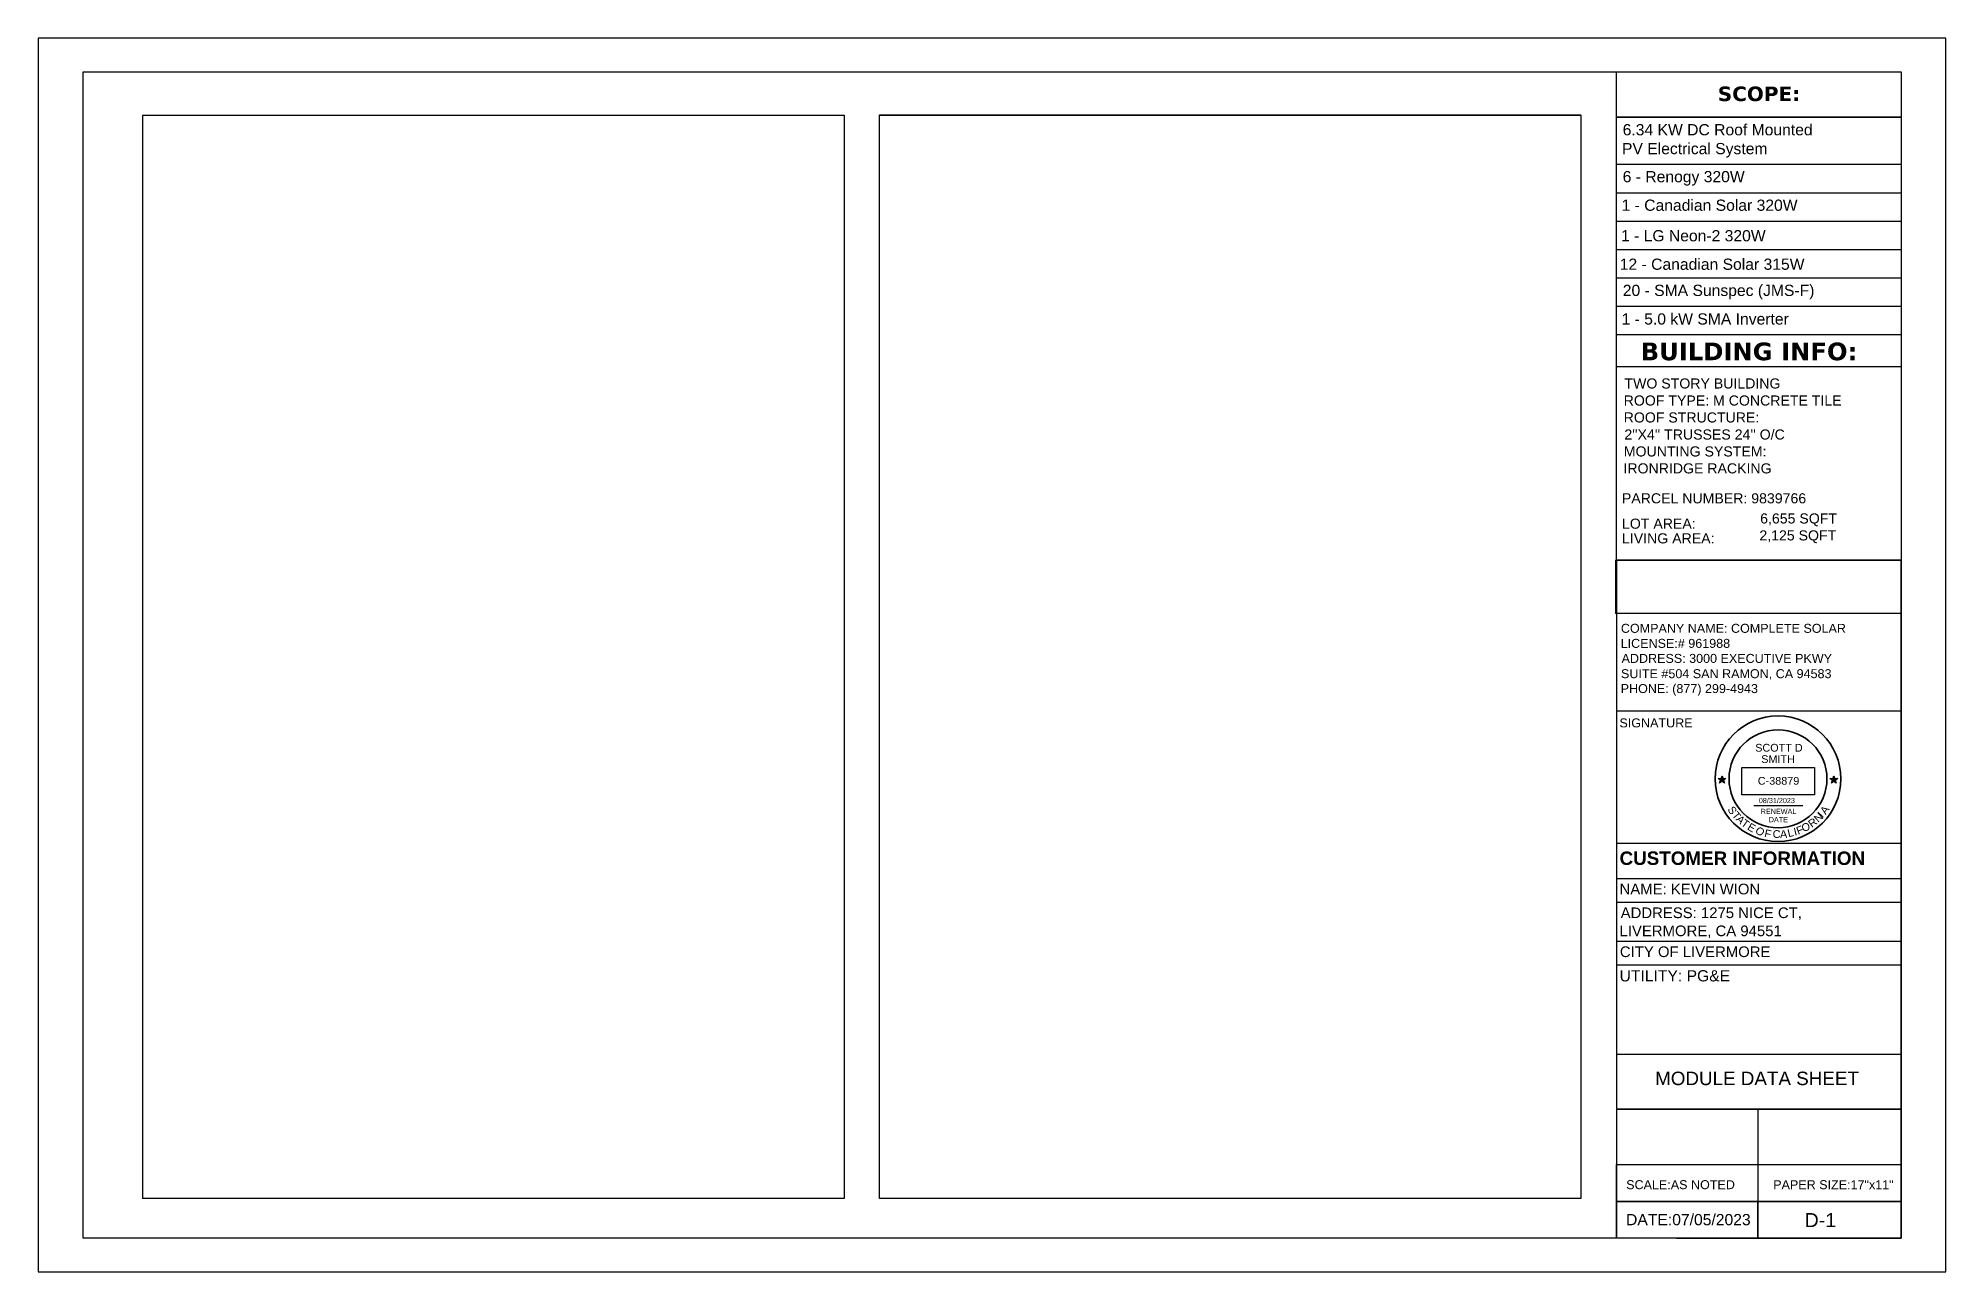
# Model space of a CAD drawing. Header units: millimetres. Extents: x 351 to 7480, y -14642 to -8468.
# Drawn here: x 5774 to 7474, y -10904 to -9804 of the extents above; entities that cross this region are included whole.
import ezdxf

# ---------------------------------------------------------------- set-up
doc = ezdxf.new("R2010")
doc.units = ezdxf.units.MM
for name, color, linetype in [('PDF5_Text', 7, 'Continuous'), ('PDF8_0', 7, 'Continuous'), ('PDF8_PDF_Geometry', 7, 'Continuous'), ('PDF8_Text', 7, 'Continuous'), ('PDF_Text', 7, 'Continuous')]:
    doc.layers.add(name, color=color, linetype=linetype)
doc.styles.add('PDF Arial', font='arial.ttf')
doc.styles.add('PDF Arial Bold', font='arialbd.ttf')
doc.styles.add('PDF Verdana Bold', font='verdanab.ttf')
doc.styles.get("Standard").update_dxf_attribs({"font": 'arial.ttf'})
picture_1 = doc.add_image_def('image10.png', size_in_pixel=(3546, 2295))
picture_2 = doc.add_image_def('image11.png', size_in_pixel=(45, 240))
picture_3 = doc.add_image_def('image12.png', size_in_pixel=(3546, 2294))
picture_4 = doc.add_image_def('image33.png', size_in_pixel=(858, 321))

msp = doc.modelspace()

# ---------------------------------------------------------------- texts
at = {"attachment_point": 1}
for s, width, heights, insert, char_height, line_spacing_factor in [('SCOTT D\\P  SMITH', 46.347, [0], (7304.1, -10433.1), 6.9, 0.88), ('RENEWAL\\P    DATE', 31.395, [17], (7309, -10491), 4.6, 0.96)]:
    msp.add_mtext_dynamic_manual_height_columns(s, width=width, gutter_width=4.6, heights=heights, dxfattribs=dict(at, insert=insert, char_height=char_height, line_spacing_factor=line_spacing_factor))
for s, width, insert, char_height in [('C-38879', 41.59, (7306.4, -10462.6), 6.9), ('08/31/2023', 38.133, (7307.3, -10481.3), 4.6)]:
    msp.add_mtext_dynamic_manual_height_columns(s, width=width, gutter_width=4.6, heights=[0], dxfattribs=dict(at, insert=insert, char_height=char_height))
at = {"layer": 'PDF5_Text', "attachment_point": 7, "style": 'PDF Arial'}
for s, insert, char_height in [('1 - LG Neon-2 320W', (7184.5, -9985.2), 10), ('12 - Canadian Solar 315W', (7183.4, -10010.6), 10), ('PARCEL NUMBER: 9839766', (7185.3, -10218.8), 9), ('LOT AREA:', (7185.4, -10241.4), 9), ('LIVING AREA:', (7185.4, -10254.5), 9)]:
    msp.add_mtext(s, dxfattribs=dict(at, insert=insert, char_height=char_height))
at = {"layer": 'PDF8_Text', "attachment_point": 7}
for s, insert, char_height, style in [('SCOPE:', (7270.7, -9860.3), 13, 'PDF Verdana Bold'), ('6.34 KW DC Roof Mounted', (7186, -9890.7), 10, 'PDF Arial'), ('PV Electrical System', (7185.4, -9910.4), 10, 'PDF Arial'), ('6 - Renogy 320W', (7186, -9935.4), 10, 'PDF Arial'), ('1 - Canadian Solar 320W', (7185, -9958), 10, 'PDF Arial'), ('20 - SMA Sunspec (JMS-F)', (7186.1, -10036.8), 10, 'PDF Arial'), ('1 - 5.0 kW SMA Inverter', (7185, -10059.4), 10, 'PDF Arial'), ('BUILDING INFO:', (7202, -10091.4), 15.749, 'PDF Verdana Bold'), ('TWO STORY BUILDING', (7187.6, -10116.4), 9, 'PDF Arial'), ('ROOF TYPE: M CONCRETE TILE', (7186.9, -10131.6), 9, 'PDF Arial'), ('ROOF STRUCTURE:', (7186.9, -10146.7), 9, 'PDF Arial'), ("2''X4'' TRUSSES 24'' O/C", (7187.5, -10161.9), 9, 'PDF Arial'), ('MOUNTING SYSTEM:', (7187, -10177), 9, 'PDF Arial'), ('IRONRIDGE RACKING', (7186.7, -10192.1), 9, 'PDF Arial'), ('6,655 SQFT', (7308.5, -10239.1), 9, 'PDF Arial'), ('2,125 SQFT', (7307.8, -10254.2), 9, 'PDF Arial'), ('COMPANY NAME: COMPLETE SOLAR', (7184.4, -10334.2), 8, 'PDF Arial'), ('LICENSE:# 961988', (7184.2, -10347.6), 8, 'PDF Arial'), ('ADDRESS: 3000 EXECUTIVE PKWY', (7185, -10361), 8, 'PDF Arial'), ('SUITE #504 SAN RAMON, CA 94583', (7184.5, -10376), 8, 'PDF Arial'), ('PHONE: (877) 299-4943', (7184.2, -10390.2), 8, 'PDF Arial'), ('SIGNATURE', (7183.1, -10418.5), 8, 'PDF Arial'), ('CUSTOMER INFORMATION', (7183.2, -10541.2), 12, 'PDF Arial Bold'), ('NAME: KEVIN WION', (7183.2, -10567.4), 9.5, 'PDF Arial'), ('ADDRESS: 1275 NICE CT,', (7184.2, -10590.2), 9.5, 'PDF Arial'), ('LIVERMORE, CA 94551', (7183.2, -10606.3), 9.5, 'PDF Arial'), ('CITY OF LIVERMORE', (7183.5, -10623.3), 9.5, 'PDF Arial'), ('UTILITY: PG&E', (7183.2, -10645), 10, 'PDF Arial'), ('MODULE DATA SHEET', (7214.9, -10737.5), 12, 'PDF Arial'), ('DATE:07/05/2023', (7189, -10862.4), 10, 'PDF Arial'), ('D-1', (7348.1, -10863.9), 12.5, 'PDF Arial')]:
    msp.add_mtext(s, dxfattribs=dict(at, insert=insert, char_height=char_height, style=style))
at = {"layer": 'PDF_Text', "insert": (7189.1, -10830.2), "char_height": 8, "attachment_point": 7, "style": 'PDF Arial'}
msp.add_mtext('SCALE:AS NOTED           PAPER SIZE:17"x11"', dxfattribs=at)

# ---------------------------------------------------------------- blocks, each defined once
blk = doc.blocks.new('star')
h = blk.add_hatch(color=256)
h.dxf.hatch_style = 1
h.paths.add_polyline_path([(116.5, 62.57), (116.86, 62.57), (116.68, 63.12)])
h.paths.add_polyline_path([(116.68, 62.02), (116.97, 62.23), (116.86, 62.57), (116.5, 62.57), (116.39, 62.23)])
h.paths.add_polyline_path([(116.5, 62.57), (115.92, 62.57), (116.39, 62.23)])
h.paths.add_polyline_path([(116.39, 62.23), (116.21, 61.67), (116.68, 62.02)])
h.paths.add_polyline_path([(116.68, 62.02), (117.15, 61.67), (116.97, 62.23)])
h.paths.add_polyline_path([(116.97, 62.23), (117.44, 62.57), (116.86, 62.57)])
for p, q in [((116.21, 61.67), (116.68, 63.12)), ((116.68, 63.12), (117.15, 61.67)), ((115.92, 62.57), (117.44, 62.57)), ((117.15, 61.67), (115.92, 62.57)), ((117.44, 62.57), (116.21, 61.67))]:
    blk.add_line(p, q)
blk = doc.blocks.new('a')
at = {"color": 1, "char_height": 15, "attachment_point": 1}
for s, insert, rotation in [('{\\C256;S}', (169, 149), 301.8504), ('{\\C256;T}', (176.1, 138.5), 308.5602), ('{\\C256;A}', (182.8, 131.2), 313.9392), ('{\\C256;T}', (190.6, 123.2), 324.7462), ('{\\C256;E}', (201.4, 115.5), 330.0103), ('{\\C256;O}', (299, 112.2), 12.6875), ('{\\C256;R}', (311.3, 116.8), 36.4598), ('{\\C256;N}', (322.6, 125.5), 43.0781), ('{\\C256;I}', (344.8, 127.8), 227.4846), ('{\\C256;A}', (335, 138.5), 54.6588), ('{\\C256;O}', (218.6, 109.1), 319.6464), ('{\\C256;A}', (258.4, 100.3), 1.6689), ('{\\C256;L}', (271.7, 101.5), 12.6875), ('{\\C256;I}', (283.7, 104.3), 13.6115), ('{\\C256;F}', (288.3, 105.4), 21.5682)]:
    blk.add_mtext_dynamic_manual_height_columns(s, width=30.733, gutter_width=125, heights=[0], dxfattribs=dict(at, insert=insert, rotation=rotation))
at = {"color": 1, "insert": (244.5, 100.5), "char_height": 15, "attachment_point": 1}
blk.add_mtext_dynamic_manual_height_columns('{\\C256;C}', width=30.733, gutter_width=125, heights=[0], dxfattribs=at)
blk = doc.blocks.new('1')
at = {"color": 1, "xscale": 0.1018808021228187, "yscale": 0.1018808021228187, "zscale": 0.1018808021228187}
blk.add_blockref('a', (510.97, 81.39), dxfattribs=at)
at = {"color": 1, "insert": (534.46, 91.84), "char_height": 1.528, "attachment_point": 1, "rotation": 347.3366}
blk.add_mtext_dynamic_manual_height_columns('{\\C256;F}', width=1.5282, gutter_width=12.74, heights=[0], dxfattribs=at)

# ---------------------------------------------------------------- linework, layer by layer
at = {"lineweight": 30}
msp.add_line((7302.8, -10487.9), (7346.6, -10487.9), dxfattribs=at)
at = {"lineweight": 35}
for radius in [56, 43.6]:
    msp.add_circle((7324.4, -10464.2), radius, dxfattribs=at)
at = {"layer": 'PDF8_0', "lineweight": 25}
for points in [[(5774.1, -9803.9), (5774.1, -10903.8), (7474, -10903.8), (7474, -9803.9)], [(6492.4, -10838.4), (5867.4, -10838.4), (5867.4, -9872.5), (6492.4, -9872.5)], [(7148.7, -10838.4), (6523.8, -10838.4), (6523.8, -9872.5), (7148.7, -9872.5)], [(7434, -9874.4), (7180.5, -9874.4)], [(7434, -9874.4), (7434, -10068.4), (7180.5, -10068.4), (7180.5, -9874.4)], [(7180.5, -10316.8), (7180.5, -10269.2), (7434, -10269.2), (7434, -10316.8)]]:
    msp.add_lwpolyline(points, close=True, dxfattribs=at)
for points in [[(7180.5, -10269.2), (7180.5, -9833.9)], [(7180.5, -9916.3), (7434, -9916.3)], [(7180.5, -9941.7), (7434, -9941.7)], [(7180.5, -9967), (7434, -9967)], [(7180.5, -9992.4), (7434, -9992.4)], [(7180.5, -10017.7), (7434, -10017.7)], [(7180.5, -10043), (7434, -10043)], [(7180.5, -10096.7), (7434, -10096.7)], [(7180.6, -10403.7), (7434.1, -10403.7)]]:
    msp.add_lwpolyline(points, dxfattribs=at)
at = {"layer": 'PDF8_PDF_Geometry', "lineweight": 25}
for points in [[(7434, -9833.9), (7434, -10873.8), (5814.1, -10873.8), (5814.1, -9833.9), (7434, -9833.9), (7434, -10873.8), (7180.5, -10873.8), (7180.5, -10841.1), (7434, -10841.1), (7180.5, -10841.1), (7180.5, -10808.1), (7434, -10808.1)], [(7434, -10351.7), (7434, -10808.1), (7434, -10841.1), (7434, -10873.8), (7434, -10269.2), (7180.5, -10269.2), (7180.5, -10873.8)], [(7180.5, -10521.7), (7434, -10521.7)], [(7180.5, -10553.1), (7434, -10553.1)], [(7180.5, -10574.1), (7434, -10574.1)], [(7180.5, -10609), (7434.1, -10609)], [(7180.5, -10630.2), (7434.1, -10630.2)], [(7180.5, -10709.7), (7434.1, -10709.7)], [(7184.1, -10758.9), (7434, -10758.9), (7180.5, -10758.9), (7434, -10758.9), (7306.4, -10758.9), (7306.4, -10808.1), (7434, -10808.1), (7434, -10758.9)], [(7306.4, -10808.1), (7306.4, -10841.1), (7306.4, -10873.8)]]:
    msp.add_lwpolyline(points, dxfattribs=at)
msp.add_lwpolyline([(7434, -10841.1), (7434, -10873.8), (7306.4, -10873.8), (7306.4, -10841.1)], close=True, dxfattribs=at)
at = {"layer": 'PDF8_PDF_Geometry', "color": 251, "lineweight": 25, "true_color": 0x525252}
msp.add_lwpolyline([(7234.1, -10873.8), (7434, -10873.8)], dxfattribs=at)

# ---------------------------------------------------------------- block references
at = {"xscale": 4.597039828451667, "yscale": 4.597039828451667, "zscale": 4.597039828451667, "rotation": 287.9700872862333}
for p in [(6836.5, -10043.4), (6936.2, -10043.4)]:
    msp.add_blockref('star', p, dxfattribs=at)
at = {"color": 1, "xscale": 4.51217474996896, "yscale": 4.51217474996896, "zscale": 4.51217474996896}
msp.add_blockref('1', (4901.7, -10923.5), dxfattribs=at)

msp.set_redraw_order([(e.dxf.handle, doc.entitydb.next_handle()) for e in msp.query("TEXT MTEXT ATTDEF DIMENSION ARC_DIMENSION")])  # texts and dimensions are drawn at this point

# ---------------------------------------------------------------- pictures from other files: only their frames are drawn
at = {"color": 7, "true_color": 0xffffff}
image = msp.add_image(picture_4, insert=(7292.3, -10478.5), size_in_units=(64.6, 24.2), dxfattribs=dict(at, brightness=7, contrast=73))
image.dxf.flags = 15
at = {"layer": 'PDF8_0', "color": 7, "lineweight": 0}
image = msp.add_image(picture_1, insert=(6492.4, -10838.4), size_in_units=(965.9, 625.2), rotation=90, dxfattribs=at)
image.dxf.flags = 15
image = msp.add_image(picture_3, insert=(7148.7, -10838.4), size_in_units=(966.1, 625), rotation=90, dxfattribs=at)
image.dxf.flags = 15
image = msp.add_image(picture_2, insert=(7434, -10316.8), size_in_units=(47.5, 254.3), rotation=90, dxfattribs=at)
image.dxf.flags = 15

doc.saveas('drawing.dxf')
